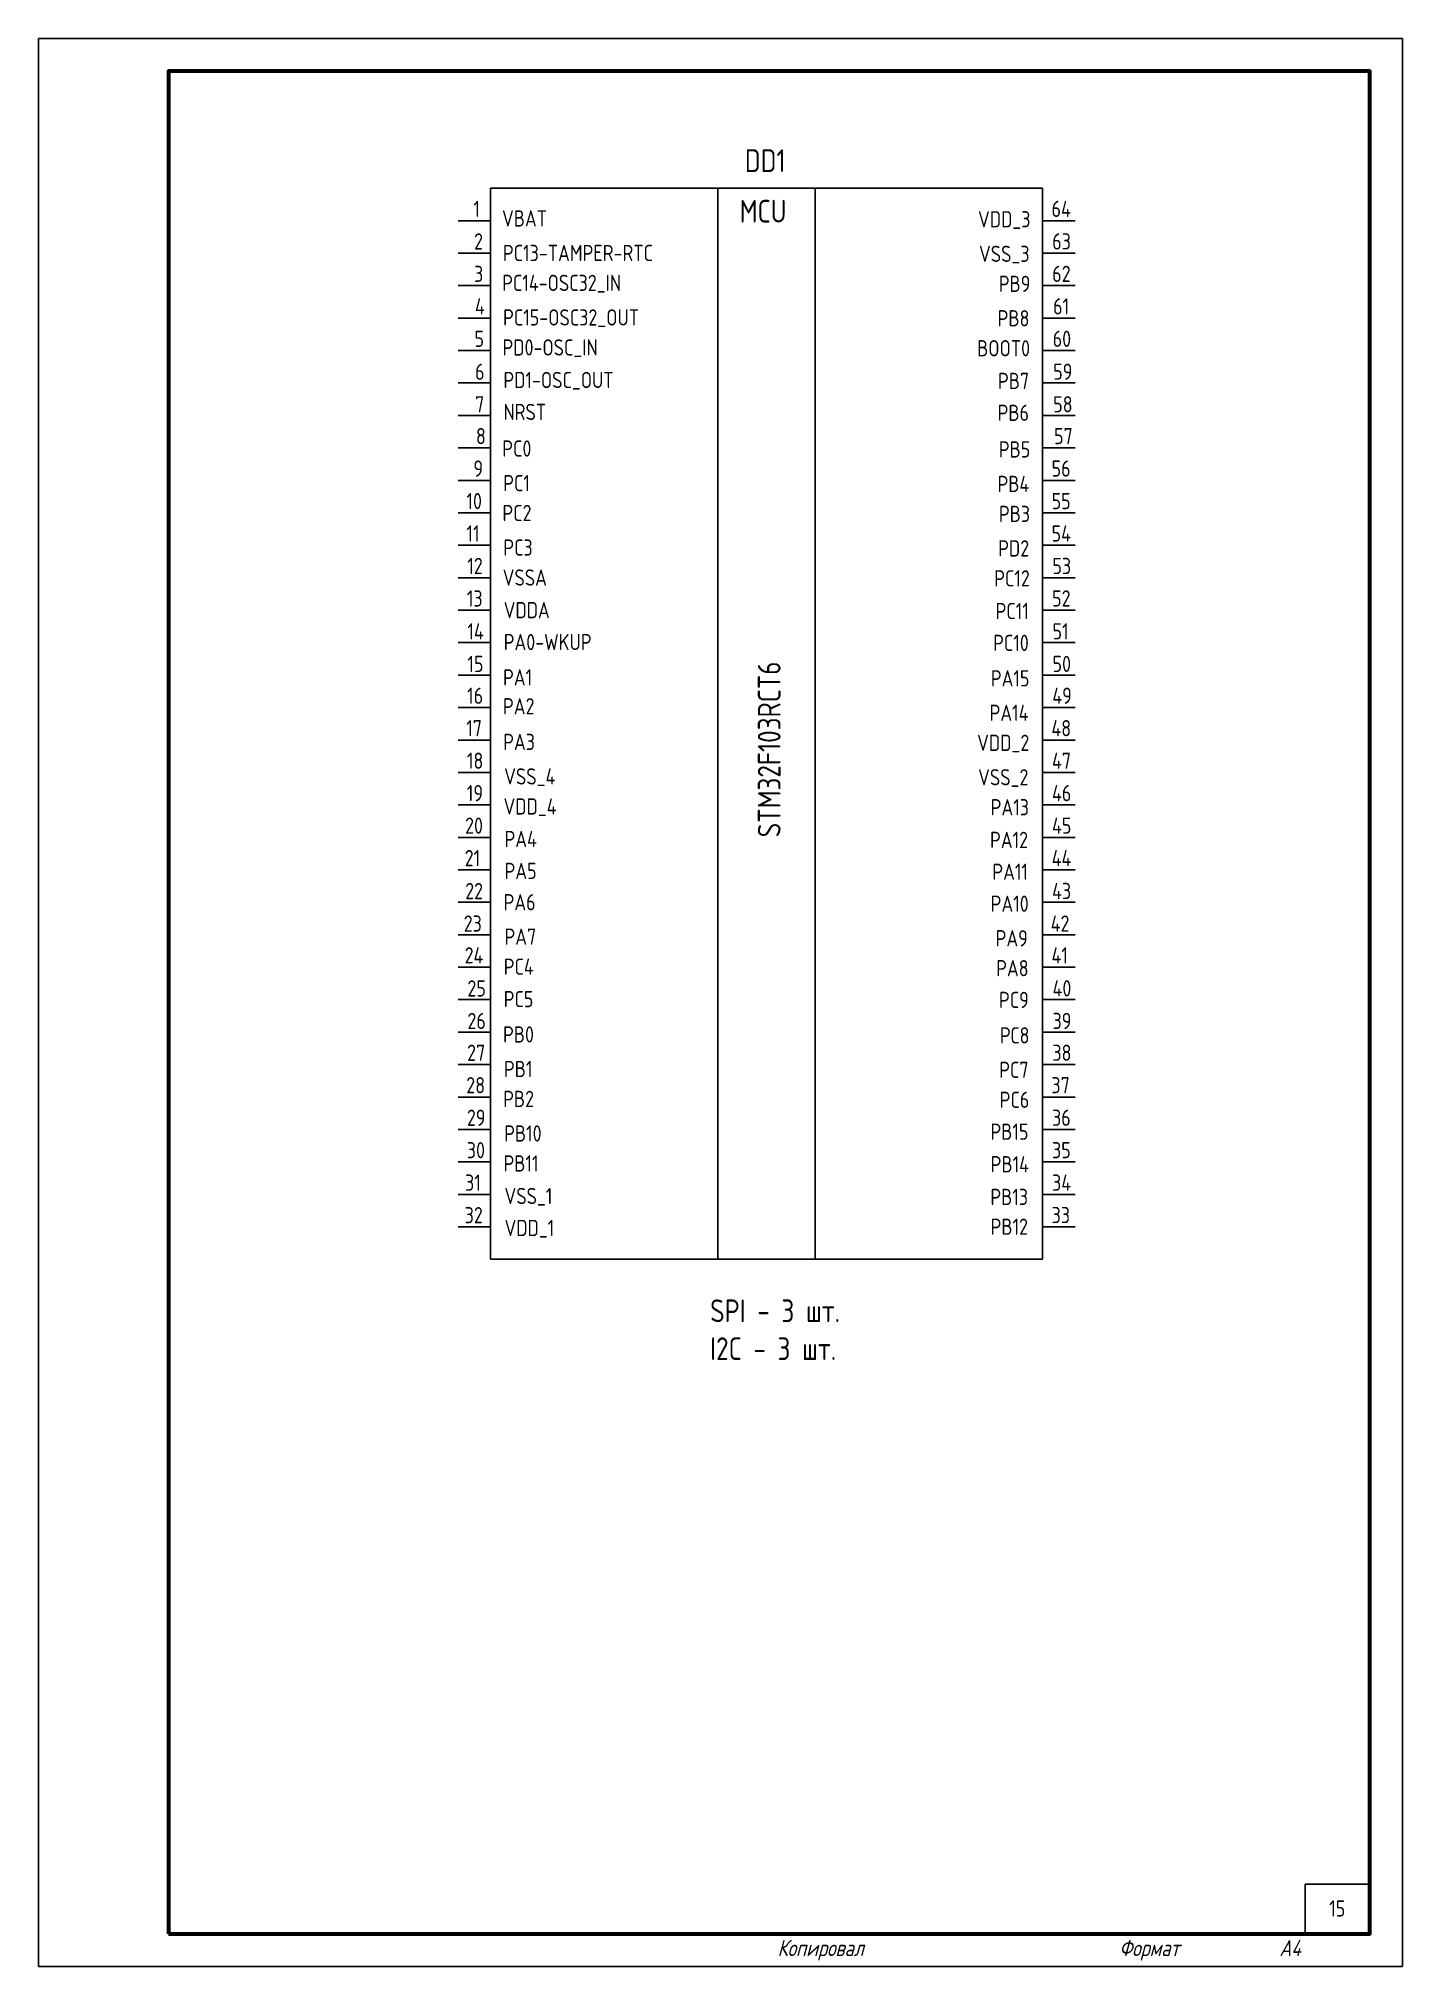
# Model space of a CAD drawing. Header units: millimetres. Extents: x 0 to 3360, y 0 to 297.
# Drawn here: x 2940 to 3150, y 0 to 297 of the extents above; entities that cross this region are included whole.
import ezdxf

# ---------------------------------------------------------------- set-up
doc = ezdxf.new("R2010")
doc.units = ezdxf.units.MM
doc.header["$LTSCALE"] = 0.2
doc.styles.add('ГОСТ 2.304', font='CS_Gost2304.shx')

msp = doc.modelspace()

# ---------------------------------------------------------------- texts
at = {"char_height": 3.5, "attachment_point": 1, "style": 'ГОСТ 2.304'}
for s, width, gutter_width, insert in [('\\pi-0.40442;DD1', 6.0162, 25, (3049.16, 279.96)), ('\\pi-0.92942;MCU', 6.0162, 25, (3048.88, 272.17)), ('{\\C0;SPI - 3 шт.\\PI2C - 3 шт.\\H2.1727x; }', 37.8131, 500, (3043.41, 102.78))]:
    msp.add_mtext_dynamic_manual_height_columns(s, width=width, gutter_width=gutter_width, heights=[0], dxfattribs=dict(at, insert=insert))
at = {"char_height": 2.5, "style": 'ГОСТ 2.304'}
for s, insert, width, attachment_point in [('1', (3006.96, 272.03), 2.6515, 1), ('VBAT', (3011.36, 270.56), 8.4178, 1), ('VDD_3', (3092.73, 270.43), 8.4178, 3), ('64', (3095.98, 272.03), 2.6515, 1), ('2', (3007.06, 267.02), 2.6515, 1), ('PC13-TAMPER-RTC', (3011.5, 265.24), 5.6437, 1), ('VSS_3', (3092.59, 265.11), 5.6437, 3), ('63', (3096.08, 267.02), 2.6515, 1), ('3', (3007.06, 262.02), 2.6515, 1), ('62', (3096.08, 262.02), 2.6515, 1), ('PC14-OSC32_IN', (3011.38, 260.63), 8.4178, 1), ('PB9', (3092.71, 260.49), 8.4178, 3), ('4', (3007.19, 257.02), 2.6515, 1), ('61', (3096.21, 257.02), 2.6515, 1), ('PC15-OSC32_OUT', (3011.52, 255.31), 5.6437, 1), ('PB8', (3092.57, 255.18), 5.6437, 3), ('5', (3007.13, 252.01), 2.6515, 1), ('PD0-OSC_IN', (3011.43, 250.69), 8.4178, 1), ('BOOT0', (3092.67, 250.56), 8.4178, 3), ('60', (3096.15, 252.02), 2.6515, 1), ('6', (3007.21, 246.94), 2.6515, 1), ('59', (3096.23, 246.95), 2.6515, 1), ('PD1-OSC_OUT', (3011.57, 245.67), 5.6437, 1), ('PB7', (3092.52, 245.53), 5.6437, 3), ('7', (3007.21, 241.93), 2.6515, 1), ('NRST', (3011.58, 240.75), 5.6437, 1), ('PB6', (3092.51, 240.62), 5.6437, 3), ('58', (3096.23, 241.93), 2.6515, 1), ('8', (3007.35, 237.03), 2.6515, 1), ('PC0', (3011.4, 235.11), 8.4178, 1), ('PB5', (3092.7, 234.98), 8.4178, 3), ('57', (3096.36, 237.03), 2.6515, 1), ('9', (3006.96, 232.03), 2.6515, 1), ('56', (3095.98, 232.03), 2.6515, 1), ('PC1', (3011.54, 229.79), 5.6437, 1), ('PB4', (3092.55, 229.66), 5.6437, 3), ('10', (3005.88, 227.02), 2.6515, 1), ('55', (3095.99, 227.02), 2.6515, 1), ('PC2', (3011.42, 225.18), 8.4178, 1), ('PB3', (3092.67, 225.04), 8.4178, 3), ('11', (3005.88, 222.02), 2.6515, 1), ('PC3', (3011.56, 219.86), 5.6437, 1), ('54', (3095.98, 222.02), 2.6515, 1), ('12', (3006.01, 217.02), 2.6515, 1), ('PD2', (3092.53, 219.73), 5.6437, 3), ('53', (3096.11, 217.02), 2.6515, 1), ('VSSA', (3011.46, 215.24), 8.4178, 1), ('PC12', (3092.63, 215.11), 8.4178, 3), ('13', (3005.95, 212.01), 2.6515, 1), ('52', (3096.06, 212.02), 2.6515, 1), ('VDDA', (3011.61, 210.22), 5.6437, 1), ('PC11', (3092.48, 210.08), 5.6437, 3), ('14', (3006.03, 206.94), 2.6515, 1), ('PA0-WKUP', (3011.62, 205.3), 5.6437, 1), ('PC10', (3092.47, 205.17), 5.6437, 3), ('51', (3096.13, 206.95), 2.6515, 1), ('15', (3006.03, 201.93), 2.6515, 1), ('PA1', (3011.52, 199.85), 8.4178, 1), ('PA15', (3092.57, 199.71), 8.4178, 3), ('50', (3096.13, 201.93), 2.6515, 1), ('16', (3005.99, 197.03), 2.6515, 1), ('49', (3096.1, 197.03), 2.6515, 1), ('PA2', (3011.51, 195.41), 5.6437, 1), ('PA14', (3092.43, 194.4), 5.6437, 3), ('17', (3005.85, 192.03), 2.6515, 1), ('48', (3095.95, 192.03), 2.6515, 1), ('PA3', (3011.54, 189.92), 8.4178, 1), ('VDD_2', (3092.55, 189.78), 8.4178, 3), ('18', (3005.95, 187.02), 2.6515, 1), ('VSS_4', (3011.69, 184.6), 5.6437, 1), ('VSS_2', (3092.41, 184.47), 5.6437, 3), ('47', (3096.05, 187.02), 2.6515, 1), ('19', (3005.94, 182.02), 2.6515, 1), ('46', (3096.05, 182.02), 2.6515, 1), ('VDD_4', (3011.59, 179.98), 8.4178, 1), ('PA13', (3092.5, 179.85), 8.4178, 3), ('20', (3005.67, 177.02), 2.6515, 1), ('45', (3096.05, 177.02), 2.6515, 1), ('PA4', (3011.74, 174.96), 5.6437, 1), ('PA12', (3092.36, 174.82), 5.6437, 3), ('21', (3005.61, 172.01), 2.6515, 1), ('PA5', (3011.75, 170.04), 5.6437, 1), ('PA11', (3092.35, 169.91), 5.6437, 3), ('44', (3095.99, 172.02), 2.6515, 1), ('22', (3005.69, 166.94), 2.6515, 1), ('43', (3096.06, 166.95), 2.6515, 1), ('PA6', (3011.6, 165.22), 8.4178, 1), ('PA10', (3092.46, 164.99), 8.4178, 3), ('23', (3005.46, 161.93), 2.6515, 1), ('42', (3095.84, 161.93), 2.6515, 1), ('PA7', (3011.74, 159.91), 5.6437, 1), ('PA9', (3092.32, 159.67), 5.6437, 3), ('24', (3005.6, 157.03), 2.6515, 1), ('PC4', (3011.62, 155.29), 8.4178, 1), ('PA8 ', (3092.44, 155.06), 8.4178, 3), ('41', (3095.97, 157.03), 2.6515, 1), ('25', (3006.03, 151.94), 2.6515, 1), ('40', (3096.13, 151.95), 2.6515, 1), ('PC5', (3011.62, 150.3), 5.6437, 1), ('PC9', (3092.47, 150.17), 5.6437, 3), ('26', (3006.03, 146.93), 2.6515, 1), ('39', (3096.13, 146.93), 2.6515, 1), ('PB0', (3011.52, 144.85), 8.4178, 1), ('PС8', (3092.57, 144.71), 8.4178, 3), ('27', (3005.99, 142.03), 2.6515, 1), ('38', (3096.1, 142.03), 2.6515, 1), ('28', (3005.85, 137.03), 2.6515, 1), ('PB1', (3011.66, 139.53), 5.6437, 1), ('PC7', (3092.43, 139.4), 5.6437, 3), ('37', (3095.95, 137.03), 2.6515, 1), ('PB2', (3011.54, 134.92), 8.4178, 1), ('PC6', (3092.55, 134.78), 8.4178, 3), ('29', (3005.95, 132.02), 2.6515, 1), ('36', (3096.05, 132.02), 2.6515, 1), ('PB10', (3011.69, 129.6), 5.6437, 1), ('PB15', (3092.42, 129.87), 5.6437, 3), ('30', (3005.94, 127.02), 2.6515, 1), ('PB11', (3011.59, 124.98), 8.4178, 1), ('PB14', (3092.5, 124.85), 8.4178, 3), ('35', (3096.05, 127.02), 2.6515, 1), ('31', (3005.67, 122.02), 2.6515, 1), ('34', (3096.05, 122.02), 2.6515, 1), ('VSS_1', (3011.74, 119.96), 5.6437, 1), ('PB13', (3092.36, 119.82), 5.6437, 3), ('32', (3005.61, 117.01), 2.6515, 1), ('33', (3095.99, 117.02), 2.6515, 1), ('VDD_1', (3011.75, 115.04), 5.6437, 1), ('PB12', (3092.35, 115.23), 5.6437, 3), ('\\pi3.7295;15', (3135, 8.95), 10, 4), ('{\\Q15;Копировал}', (3053.79, 2.52), 41.2143, 4), ('{\\Q15;Формат            А4}', (3106.39, 2.52), 38.6068, 4)]:
    msp.add_mtext(s, dxfattribs=dict(at, insert=insert, width=width, attachment_point=attachment_point))
at = {"insert": (3050.75, 108.96), "char_height": 3.5, "attachment_point": 1, "rotation": 90, "style": 'ГОСТ 2.304'}
msp.add_mtext_dynamic_manual_height_columns('\\pi65.017;STM32F103RCT6', width=165, gutter_width=25, heights=[0], dxfattribs=at)

# ---------------------------------------------------------------- linework, layer by layer
at = {"linetype": 'Continuous', "lineweight": 60}
msp.add_line((2960, 292.02), (2960, 172.02), dxfattribs=at)
for p, q in [((3009.6, 273.96), (3009.6, 108.96)), ((3009.6, 273.96), (3044.6, 273.96)), ((3059.6, 273.96), (3044.6, 273.96)), ((3044.6, 273.96), (3044.6, 108.96)), ((3059.6, 273.96), (3059.6, 108.96)), ((3059.6, 273.96), (3094.6, 273.96)), ((3094.6, 273.96), (3094.6, 108.96)), ((3009.6, 268.96), (3004.6, 268.96)), ((3094.6, 268.96), (3099.6, 268.96)), ((3009.6, 263.96), (3004.6, 263.96)), ((3094.6, 263.96), (3099.6, 263.96)), ((3009.6, 258.96), (3004.6, 258.96)), ((3094.6, 258.96), (3099.6, 258.96)), ((3009.6, 253.96), (3004.6, 253.96)), ((3094.6, 253.96), (3099.6, 253.96)), ((3009.6, 248.96), (3004.6, 248.96)), ((3094.6, 248.96), (3099.6, 248.96)), ((3009.6, 243.96), (3004.6, 243.96)), ((3094.6, 243.96), (3099.6, 243.96)), ((3009.6, 238.96), (3004.6, 238.96)), ((3094.6, 238.96), (3099.6, 238.96)), ((3009.6, 233.96), (3004.6, 233.96)), ((3094.6, 233.96), (3099.6, 233.96)), ((3009.6, 228.96), (3004.6, 228.96)), ((3094.6, 228.96), (3099.6, 228.96)), ((3009.6, 223.96), (3004.6, 223.96)), ((3094.6, 223.96), (3099.6, 223.96)), ((3009.6, 218.96), (3004.6, 218.96)), ((3094.6, 218.96), (3099.6, 218.96)), ((3009.6, 213.96), (3004.6, 213.96)), ((3094.6, 213.96), (3099.6, 213.96)), ((3009.6, 208.96), (3004.6, 208.96)), ((3094.6, 208.96), (3099.6, 208.96)), ((3009.6, 203.96), (3004.6, 203.96)), ((3094.6, 203.96), (3099.6, 203.96)), ((3009.6, 198.96), (3004.6, 198.96)), ((3094.6, 198.96), (3099.6, 198.96)), ((3009.6, 193.96), (3004.6, 193.96)), ((3009.6, 188.96), (3009.6, 193.96)), ((3094.6, 193.96), (3099.6, 193.96)), ((3009.6, 188.96), (3004.6, 188.96)), ((3094.6, 188.96), (3099.6, 188.96)), ((3009.6, 183.96), (3004.6, 183.96)), ((3094.6, 183.96), (3099.6, 183.96)), ((3009.6, 178.96), (3004.6, 178.96)), ((3094.6, 178.96), (3099.6, 178.96)), ((3009.6, 173.96), (3004.6, 173.96)), ((3094.6, 173.96), (3099.6, 173.96)), ((3009.6, 168.96), (3004.6, 168.96)), ((3094.6, 168.96), (3099.6, 168.96)), ((3009.6, 163.96), (3004.6, 163.96)), ((3094.6, 163.96), (3099.6, 163.96)), ((3009.6, 158.96), (3004.6, 158.96)), ((3094.6, 158.96), (3099.6, 158.96)), ((3009.6, 153.96), (3004.6, 153.96)), ((3009.6, 148.96), (3009.6, 153.96)), ((3094.6, 153.96), (3099.6, 153.96)), ((3009.6, 148.96), (3004.6, 148.96)), ((3094.6, 148.96), (3099.6, 148.96)), ((3009.6, 143.96), (3004.6, 143.96)), ((3094.6, 143.96), (3099.6, 143.96)), ((3009.6, 138.96), (3004.6, 138.96)), ((3094.6, 138.96), (3099.6, 138.96)), ((3009.6, 133.96), (3004.6, 133.96)), ((3094.6, 133.96), (3099.6, 133.96)), ((3009.6, 128.96), (3004.6, 128.96)), ((3094.6, 128.96), (3099.6, 128.96)), ((3009.6, 123.96), (3004.6, 123.96)), ((3094.6, 123.96), (3099.6, 123.96)), ((3009.6, 118.96), (3004.6, 118.96)), ((3094.6, 118.96), (3099.6, 118.96)), ((3009.6, 113.96), (3004.6, 113.96)), ((3094.6, 113.96), (3099.6, 113.96)), ((3094.6, 108.96), (3009.6, 108.96))]:
    msp.add_line(p, q)
at = {"linetype": 'Continuous', "lineweight": 25}
msp.add_lwpolyline([(2940, 0.02), (3150, 0.02), (3150, 297.02), (2940, 297.02), (2940, 0.02)], dxfattribs=at)
at = {"linetype": 'Continuous', "lineweight": 60}
msp.add_lwpolyline([(2960, 5.02), (3145, 5.02), (3145, 292.02), (2960, 292.02), (2960, 5.02)], dxfattribs=at)
msp.add_lwpolyline([(3135, 12.7), (3145, 12.7), (3145, 5.2), (3135, 5.2)], close=True)
at = {"linetype": 'Continuous', "lineweight": 50, "ltscale": 0.5, "flags": 128}
msp.add_lwpolyline([(2960, 5.02), (3145, 5.02)], dxfattribs=at)

msp.set_redraw_order([(e.dxf.handle, doc.entitydb.next_handle()) for e in msp.query("TEXT MTEXT ATTDEF DIMENSION ARC_DIMENSION")])  # texts and dimensions are drawn at this point

doc.saveas('drawing.dxf')
